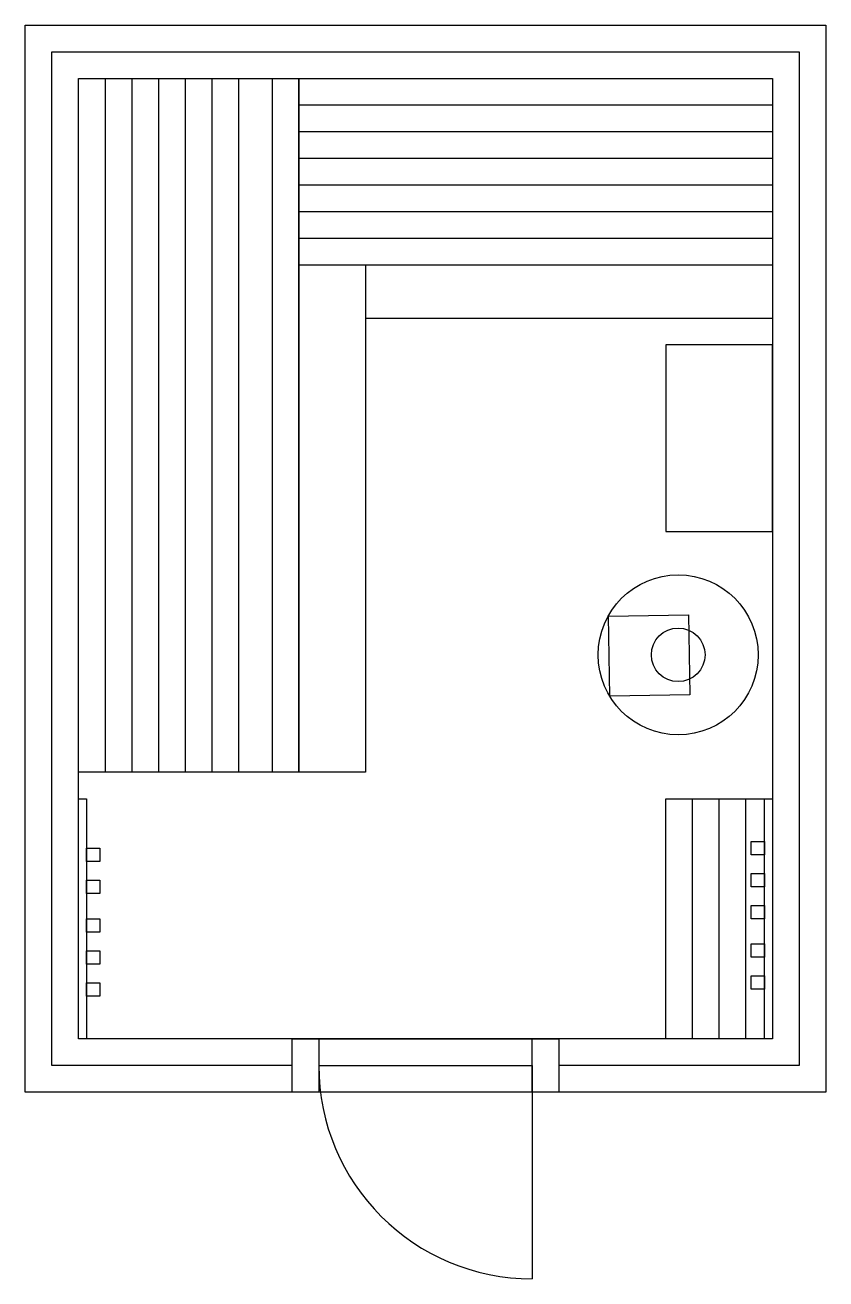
# Model space of a CAD drawing. Header units: millimetres. Extents: x -14813 to 141433, y -60308 to 84383.
# Drawn here: x -10272 to -7272, y -6659 to -1959 of the extents above; entities that cross this region are included whole.
import ezdxf

# ---------------------------------------------------------------- set-up
doc = ezdxf.new("R2010")
doc.units = ezdxf.units.MM
for name, color, linetype, lineweight in [('двери', 5, 'Continuous', 25), ('мебель', 44, 'Continuous', 25), ('оборудование', 30, 'Continuous', 25), ('стены', 7, 'Continuous', 25)]:
    doc.layers.add(name, color=color, linetype=linetype, lineweight=lineweight)

msp = doc.modelspace()

# ---------------------------------------------------------------- linework, layer by layer
at = {"layer": 'двери'}
for p, q in [((-9171.8, -5858.5), (-8371.8, -5858.5)), ((-8371.8, -5858.5), (-8371.8, -6658.5))]:
    msp.add_line(p, q, dxfattribs=at)
for points in [[(-8771.8, -5758.5), (-8271.8, -5758.5), (-8271.8, -5958.5), (-9271.8, -5958.5), (-9271.8, -5758.5), (-8271.8, -5758.5)], [(-9271.8, -5758.5), (-9171.8, -5758.5), (-9171.8, -5958.5), (-9271.8, -5958.5), (-9271.8, -5758.5)], [(-8371.8, -5758.5), (-8271.8, -5758.5), (-8271.8, -5958.5), (-8371.8, -5958.5), (-8371.8, -5758.5)]]:
    msp.add_lwpolyline(points, dxfattribs=at)
msp.add_arc((-8371.8, -5858.5), 800, 180, 270, dxfattribs=at)
at = {"layer": 'мебель'}
for p, q in [((-9971.8, -2158.5), (-9971.8, -4758.5)), ((-9971.8, -2158.5), (-9971.8, -4758.5)), ((-9871.8, -2158.5), (-9871.8, -4758.5)), ((-9771.8, -2158.5), (-9771.8, -4758.5)), ((-9771.8, -2158.5), (-9771.8, -4758.5)), ((-9771.8, -2158.5), (-9771.8, -4758.5)), ((-9671.8, -2158.5), (-9671.8, -4758.5)), ((-9571.8, -2158.5), (-9571.8, -4758.5)), ((-9471.8, -2158.5), (-9471.8, -4758.5)), ((-9346.8, -2158.5), (-9346.8, -4758.5)), ((-7471.8, -2258.5), (-9246.8, -2258.5)), ((-7471.8, -2358.5), (-9246.8, -2358.5)), ((-7471.8, -2458.5), (-9246.8, -2458.5)), ((-7471.8, -2558.5), (-9246.8, -2558.5)), ((-7471.8, -2658.5), (-9246.8, -2658.5)), ((-7471.8, -2758.5), (-9246.8, -2758.5)), ((-8996.8, -2858.5), (-8996.8, -4758.5)), ((-7471.8, -3058.5), (-8996.8, -3058.5)), ((-7771.8, -5758.5), (-7771.8, -4858.5)), ((-7671.8, -5758.5), (-7671.8, -4858.5)), ((-7571.8, -5758.5), (-7571.8, -4858.5))]:
    msp.add_line(p, q, dxfattribs=at)
for points in [[(-10071.8, -2158.5), (-9246.8, -2158.5), (-9246.8, -4758.5), (-10071.8, -4758.5), (-10071.8, -2158.5)], [(-9246.8, -2158.5), (-7471.8, -2158.5), (-7471.8, -2858.5), (-9246.8, -2858.5), (-9246.8, -2158.5)], [(-8996.8, -4758.5), (-9246.8, -4758.5), (-9246.8, -2158.5)], [(-10071.8, -4858.5), (-10041.8, -4858.5), (-10041.8, -5758.5), (-10071.8, -5758.5), (-10071.8, -4858.5)], [(-7471.8, -5758.5), (-7871.8, -5758.5), (-7871.8, -4858.5), (-7471.8, -4858.5), (-7471.8, -5758.5)], [(-7471.8, -5758.5), (-7501.8, -5758.5), (-7501.8, -4858.5), (-7471.8, -4858.5), (-7471.8, -5758.5)], [(-7501.8, -5068.5), (-7551.8, -5068.5), (-7551.8, -5018.5), (-7501.8, -5018.5), (-7501.8, -5068.5)], [(-10041.8, -5044.4), (-9991.8, -5044.4), (-9991.8, -5094.4), (-10041.8, -5094.4), (-10041.8, -5044.4)], [(-10041.8, -5164.4), (-9991.8, -5164.4), (-9991.8, -5214.4), (-10041.8, -5214.4), (-10041.8, -5164.4)], [(-7501.8, -5188.5), (-7551.8, -5188.5), (-7551.8, -5138.5), (-7501.8, -5138.5), (-7501.8, -5188.5)], [(-7501.8, -5308.5), (-7551.8, -5308.5), (-7551.8, -5258.5), (-7501.8, -5258.5), (-7501.8, -5308.5)], [(-7501.8, -5308.5), (-7551.8, -5308.5), (-7551.8, -5258.5), (-7501.8, -5258.5), (-7501.8, -5308.5)], [(-7501.8, -5308.5), (-7551.8, -5308.5), (-7551.8, -5258.5), (-7501.8, -5258.5), (-7501.8, -5308.5)], [(-10041.8, -5308.5), (-9991.8, -5308.5), (-9991.8, -5358.5), (-10041.8, -5358.5), (-10041.8, -5308.5)], [(-10041.8, -5308.5), (-9991.8, -5308.5), (-9991.8, -5358.5), (-10041.8, -5358.5), (-10041.8, -5308.5)], [(-10041.8, -5308.5), (-9991.8, -5308.5), (-9991.8, -5358.5), (-10041.8, -5358.5), (-10041.8, -5308.5)], [(-7501.8, -5452.6), (-7551.8, -5452.6), (-7551.8, -5402.6), (-7501.8, -5402.6), (-7501.8, -5452.6)], [(-10041.8, -5428.5), (-9991.8, -5428.5), (-9991.8, -5478.5), (-10041.8, -5478.5), (-10041.8, -5428.5)], [(-7501.8, -5572.6), (-7551.8, -5572.6), (-7551.8, -5522.6), (-7501.8, -5522.6), (-7501.8, -5572.6)], [(-10041.8, -5548.5), (-9991.8, -5548.5), (-9991.8, -5598.5), (-10041.8, -5598.5), (-10041.8, -5548.5)]]:
    msp.add_lwpolyline(points, dxfattribs=at)
at = {"layer": 'оборудование'}
for points in [[(-7471.8, -3157.3), (-7871.8, -3157.3), (-7871.8, -3857.3), (-7471.8, -3857.3), (-7471.8, -3157.3)], [(-7786, -4169.3), (-7781.6, -4469.3), (-8081.6, -4473.6), (-8085.9, -4173.6), (-7786, -4169.3)]]:
    msp.add_lwpolyline(points, dxfattribs=at)
for radius in [300, 100.5]:
    msp.add_circle((-7825.2, -4319.2), radius, dxfattribs=at)
at = {"layer": 'стены'}
for points in [[(-10271.8, -1958.5), (-7271.8, -1958.5), (-7271.8, -5958.5), (-10271.8, -5958.5), (-10271.8, -1958.5)], [(-9271.8, -5858.5), (-10171.8, -5858.5), (-10171.8, -2058.5), (-7371.8, -2058.5), (-7371.8, -5858.5), (-8271.8, -5858.5)], [(-10071.8, -4858.5), (-10071.8, -2158.5), (-7471.8, -2158.5), (-7471.8, -4858.5)], [(-7471.8, -4858.5), (-7471.8, -5758.5), (-10071.8, -5758.5), (-10071.8, -4858.5)]]:
    msp.add_lwpolyline(points, dxfattribs=at)

doc.saveas('drawing.dxf')
